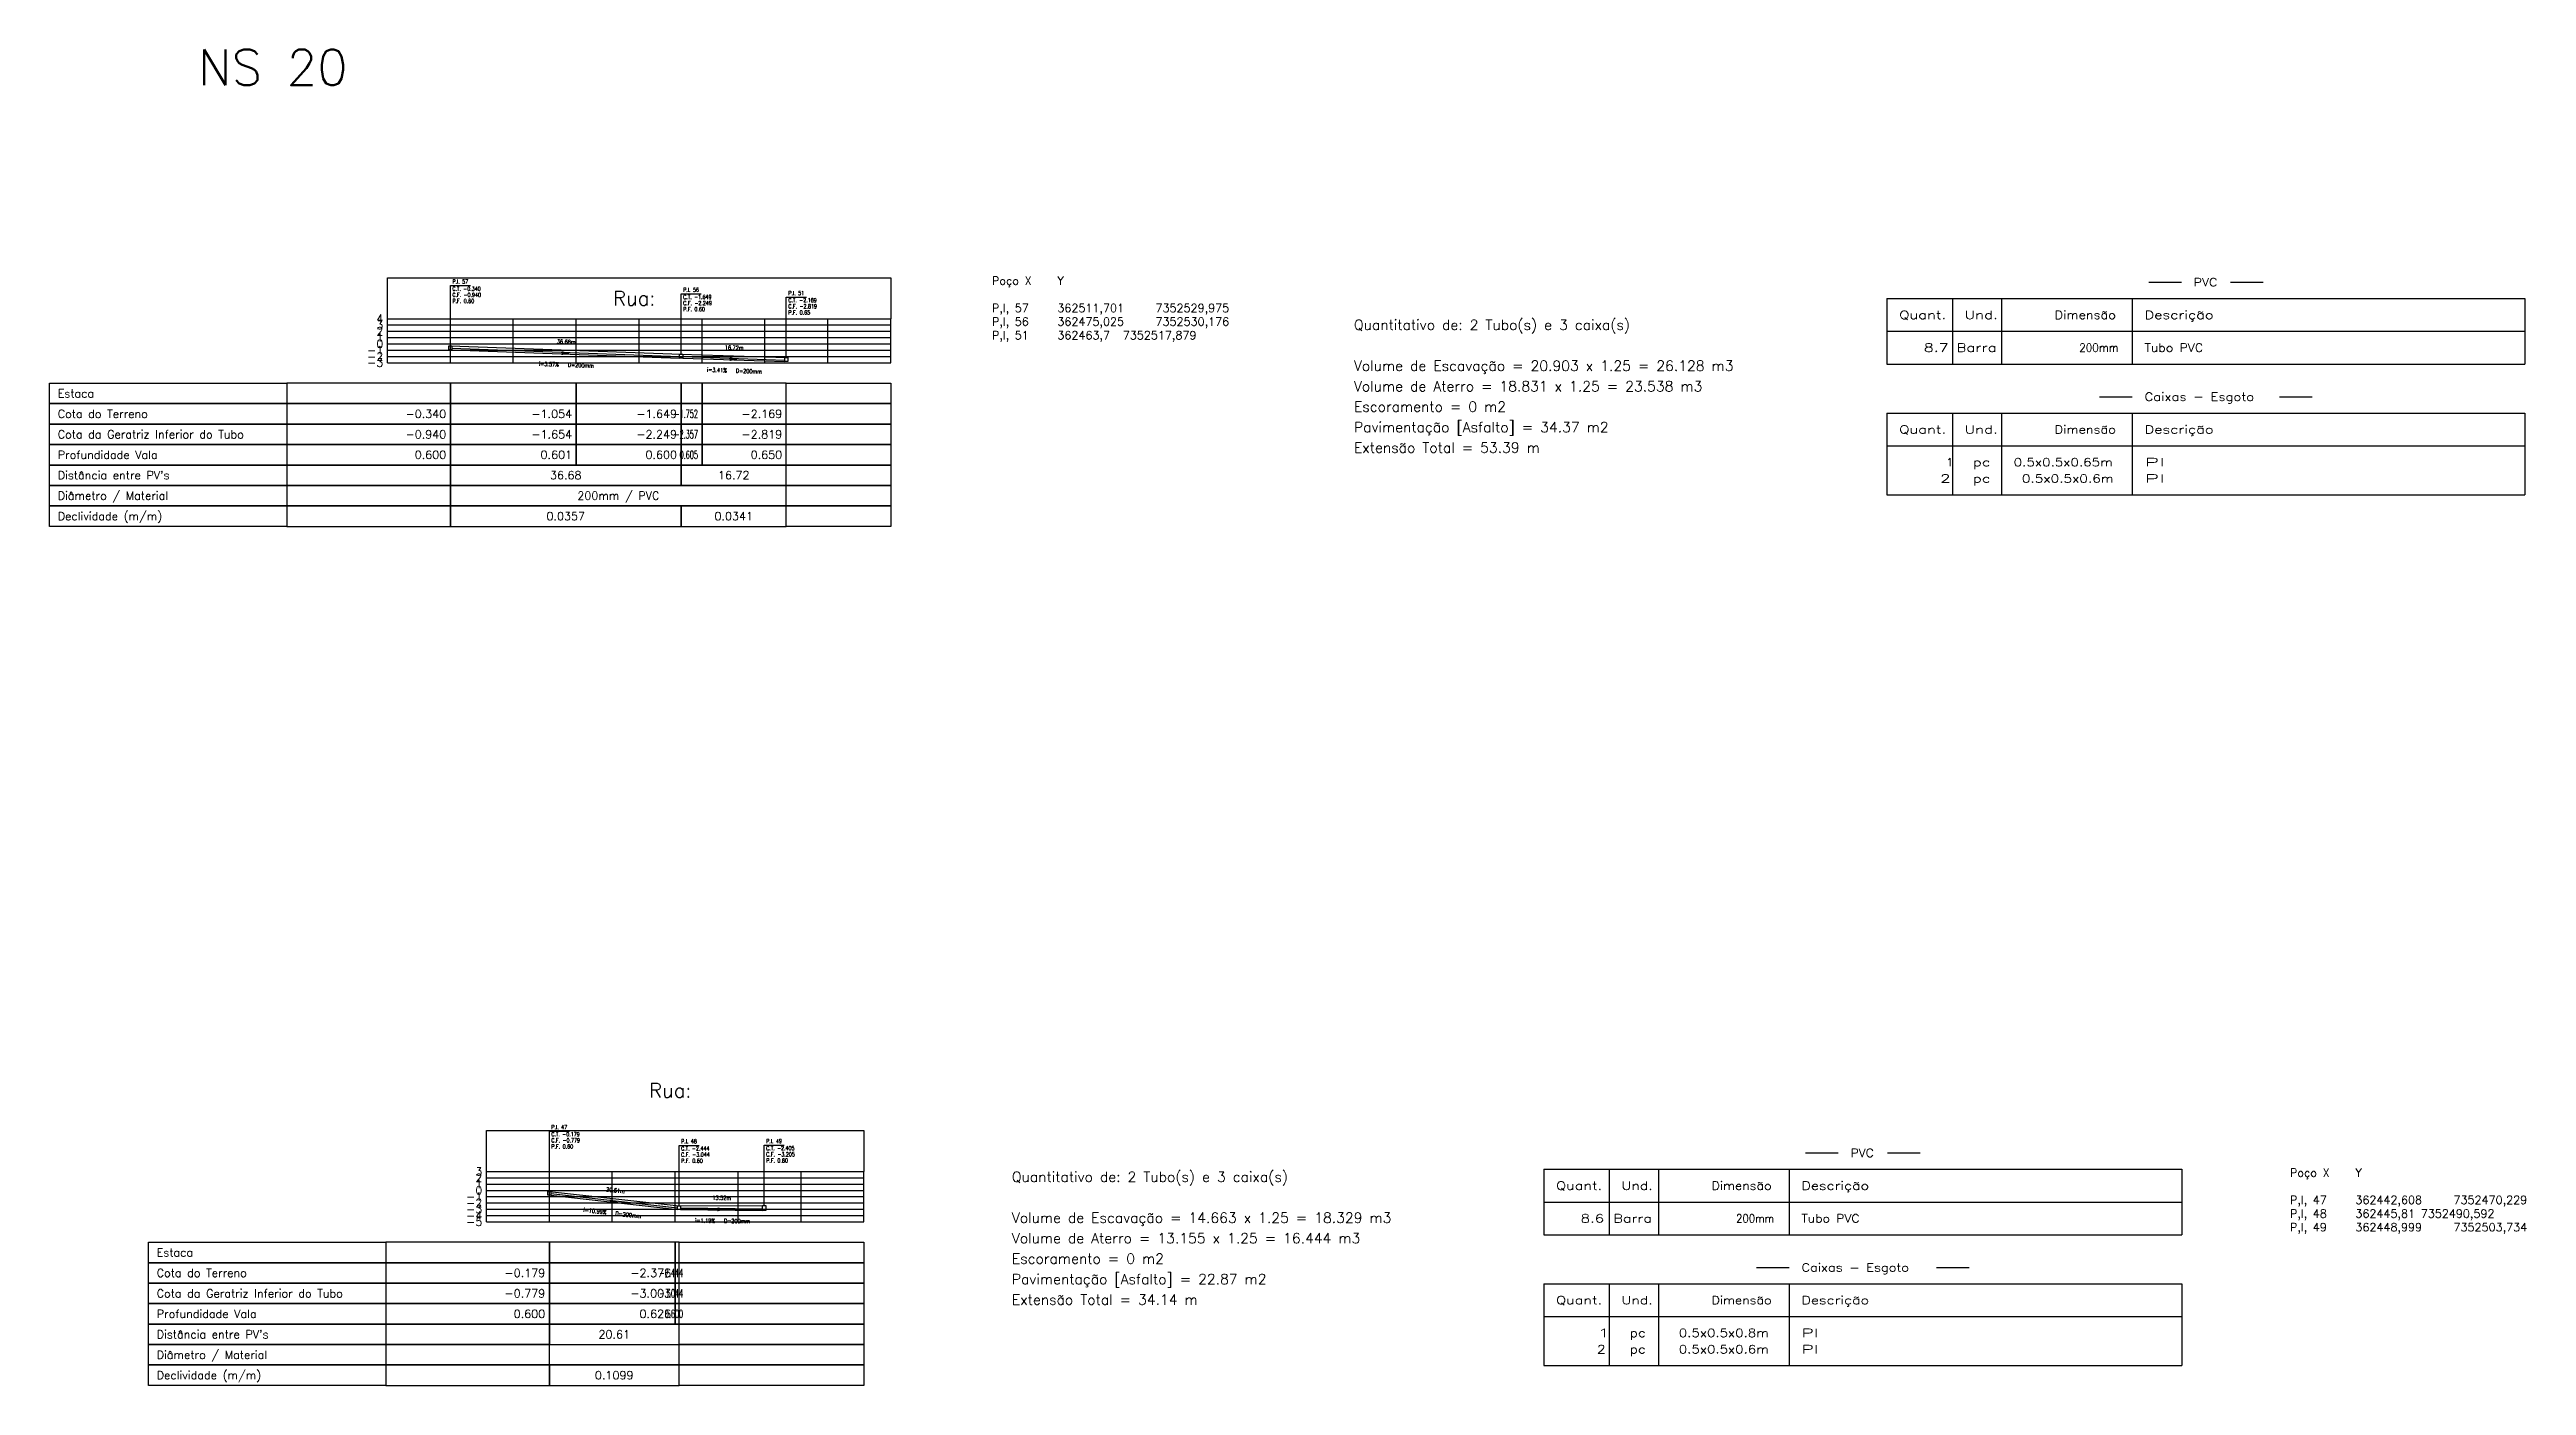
# Model space of a CAD drawing. Extents: x -6997814 to 14282083, y -16 to 289481930.
# Drawn here: x 363713.5 to 364107.2, y 7348656.4 to 7348868.7 of the extents above; entities that cross this region are included whole.
import ezdxf
from ezdxf.enums import TextEntityAlignment as Align

# ---------------------------------------------------------------- set-up
doc = ezdxf.new("R2010")
doc.units = 0
doc.header["$LTSCALE"] = 6.5
for name, color, linetype in [('LISTAGEM_LINHA', 7, 'CONTINUOUS'), ('LISTAGEM_TEXTO', 7, 'CONTINUOUS'), ('PS_IND_COMPRIMENTO', 7, 'CONTINUOUS'), ('PS_IND_DIAMETRO', 7, 'CONTINUOUS'), ('PS_IND_FLUXO', 3, 'CONTINUOUS'), ('PS_IND_INCLINACAO', 7, 'CONTINUOUS'), ('PS_PERFIL_CAIXAS', 7, 'CONTINUOUS'), ('PS_PERFIL_COTA_LIN', 7, 'CONTINUOUS'), ('PS_PERFIL_COTA_TXT', 5, 'CONTINUOUS'), ('PS_PERFIL_GRADE', 8, 'CONTINUOUS'), ('PS_PERFIL_TERRENO', 3, 'CONTINUOUS'), ('PS_PERFIL_TITULOS', 5, 'CONTINUOUS'), ('PS_PERFIL_TUBO', 7, 'CONTINUOUS'), ('PS_PONTOS_IDENTIFICACAO_LIN', 7, 'CONTINUOUS'), ('PS_PONTOS_IDENTIFICACAO_TXT', 7, 'CONTINUOUS')]:
    doc.layers.add(name, color=color, linetype=linetype)
doc.styles.add('ROMANS', font='romans.shx')
doc.styles.get("Standard").update_dxf_attribs({"font": 'simplex.shx'})

msp = doc.modelspace()

# ---------------------------------------------------------------- texts
at = {"layer": 'LISTAGEM_TEXTO', "lineweight": -2, "style": 'ROMANS'}
for s, width, p in [('PVC', 1.125, (364054.26544, 7348831.07705)), ('Quant.', 1.326316, (364007.46544, 7348825.87705)), ('Und.', 1.354839, (364017.86544, 7348825.87705)), ('Dimensão', 1.158621, (364032.16544, 7348825.87705)), ('Descrição', 1.303448, (364046.46544, 7348825.87705)), ('8.7', 1.431818, (364011.36544, 7348820.67705)), ('Barra', 1.346154, (364016.56544, 7348820.67705)), ('200mm', 0.9375, (364036.06544, 7348820.67705)), ('Tubo PVC', 1.12, (364046.46544, 7348820.67705)), ('Caixas - Esgoto', 1.184211, (364046.46544, 7348812.87705)), ('Quant.', 1.326316, (364007.46544, 7348807.67705)), ('Und.', 1.354839, (364017.86544, 7348807.67705)), ('Dimensão', 1.158621, (364032.16544, 7348807.67705)), ('Descrição', 1.303448, (364046.46544, 7348807.67705)), ('pc', 1.354839, (364019.16544, 7348802.47705)), ('0.5x0.5x0.65m', 1.207965, (364025.66544, 7348802.47705)), ('PI', 2, (364046.46544, 7348802.47705)), ('2', 1.5, (364013.96544, 7348799.87705)), ('pc', 1.354839, (364019.16544, 7348799.87705)), ('0.5x0.5x0.6m', 1.223301, (364026.96544, 7348799.87705)), ('PI', 2, (364046.46544, 7348799.87705)), ('PVC', 1.105263, (363999.74024, 7348692.72502)), ('Quant.', 1.298969, (363952.94024, 7348687.52502)), ('Und.', 1.272727, (363963.34024, 7348687.52502)), ('Dimensão', 1.135135, (363977.64024, 7348687.52502)), ('Descrição', 1.277027, (363991.94024, 7348687.52502)), ('8.6', 1.340426, (363956.84024, 7348682.32502)), ('Barra', 1.296296, (363962.04024, 7348682.32502)), ('200mm', 0.905172, (363981.54024, 7348682.32502)), ('Tubo PVC', 1.112583, (363991.94024, 7348682.32502)), ('Caixas - Esgoto', 1.162362, (363991.94024, 7348674.52502)), ('Quant.', 1.298969, (363952.94024, 7348669.32502)), ('Und.', 1.272727, (363963.34024, 7348669.32502)), ('Dimensão', 1.135135, (363977.64024, 7348669.32502)), ('Descrição', 1.277027, (363991.94024, 7348669.32502)), ('1', 1.909091, (363959.44024, 7348664.12502)), ('pc', 1.235294, (363964.64024, 7348664.12502)), ('0.5x0.5x0.8m', 1.2, (363972.44024, 7348664.12502)), ('PI', 1.68, (363991.94024, 7348664.12502)), ('2', 1.235294, (363959.44024, 7348661.52502)), ('pc', 1.235294, (363964.64024, 7348661.52502)), ('0.5x0.5x0.6m', 1.2, (363972.44024, 7348661.52502)), ('PI', 1.68, (363991.94024, 7348661.52502))]:
    msp.add_text(s, height=1.3, dxfattribs=dict(at, width=width)).set_placement(p)
at = {"layer": 'LISTAGEM_TEXTO', "color": 7, "lineweight": -2, "style": 'ROMANS'}
for s, p in [('Quantitativo de: 2 Tubo(s) e 3 caixa(s)', (363920.81628, 7348824.13742)), ('Volume de Escavação = 20.903 x 1.25 = 26.128 m3', (363920.81628, 7348817.63742)), ('Volume de Aterro = 18.831 x 1.25 = 23.538 m3', (363920.81628, 7348814.38742)), ('Escoramento = 0 m2', (363920.81628, 7348811.13742)), ('Pavimentação [Asfalto] = 34.37 m2', (363920.81628, 7348807.88742)), ('Extensão Total = 53.39 m', (363920.81628, 7348804.63742)), ('Quantitativo de: 2 Tubo(s) e 3 caixa(s)', (363866.45046, 7348688.75919)), ('Volume de Escavação = 14.663 x 1.25 = 18.329 m3', (363866.45046, 7348682.25919)), ('Volume de Aterro = 13.155 x 1.25 = 16.444 m3', (363866.45046, 7348679.00919)), ('Escoramento = 0 m2', (363866.45046, 7348675.75919)), ('Pavimentação [Asfalto] = 22.87 m2', (363866.45046, 7348672.50919)), ('Extensão Total = 34.14 m', (363866.45046, 7348669.25919))]:
    msp.add_text(s, height=1.625, dxfattribs=at).set_placement(p)
at = {"layer": 'LISTAGEM_TEXTO', "lineweight": -2, "style": 'ROMANS'}
msp.add_text('1', height=1.3, dxfattribs=at).set_placement((364014.95591, 7348802.47705))
at = {"layer": 'LISTAGEM_TEXTO', "lineweight": -2, "insert": (363737.10219, 7348868.69557), "char_height": 5.664031, "attachment_point": 1}
msp.add_mtext_dynamic_manual_height_columns('NS 20', width=1349.2683201, gutter_width=28.32016, heights=[5.66403], dxfattribs=at)
at = {"layer": 'LISTAGEM_TEXTO', "lineweight": -2, "char_height": 1.3, "attachment_point": 1}
for s, insert, width in [('Poço^IX^IY\\P^I^I\\PP,I, 57^I362511,701^I7352529,975\\PP,I, 56^I362475,025^I7352530,176\\PP,I, 51^I362463,7^I7352517,879\\P', (363863.28029, 7348832.61585), 40.56), ('Poço^IX^IY\\P^I^I\\PP,I, 47^I362442,608^I7352470,229\\PP,I, 48^I362445,81^I7352490,592\\PP,I, 49^I362448,999^I7352503,734\\P', (364069.56503, 7348690.88537), 40.625)]:
    msp.add_mtext(s, dxfattribs=dict(at, insert=insert, width=width))
at = {"layer": 'PS_IND_COMPRIMENTO', "lineweight": -2, "width": 0.8}
for s, rotation, p in [('36.68m', 357.9285555, (363795.61457, 7348822.26093)), ('16.72m', 357.9862749, (363822.30979, 7348821.32164)), ('20.61m', 353.5750267, (363803.45099, 7348687.4289)), ('13.52m', 359.2908943, (363820.33795, 7348686.22717))]:
    msp.add_text(s, height=0.65, rotation=rotation, dxfattribs=at).set_placement(p, align=Align.MIDDLE_CENTER)
at = {"layer": 'PS_IND_DIAMETRO', "lineweight": -2, "width": 0.8}
for rotation, p in [(357.9285555, (363797.95103, 7348818.52403)), (357.9862749, (363824.65001, 7348817.58711)), (353.5750267, (363805.49703, 7348683.52542)), (359.2908943, (363822.76259, 7348682.54688))]:
    msp.add_text('D=200mm', height=0.65, rotation=rotation, dxfattribs=at).set_placement(p, align=Align.MIDDLE_CENTER)
at = {"layer": 'PS_IND_INCLINACAO', "lineweight": -2, "width": 0.8}
for s, rotation, p in [('i=3.57%', 357.9285555, (363792.88434, 7348818.70729)), ('i=3.41%', 357.9862749, (363819.58314, 7348817.76526)), ('i=10.99%', 353.5750267, (363800.20051, 7348684.12186)), ('i=1.19%', 359.2908943, (363817.69298, 7348682.60963))]:
    msp.add_text(s, height=0.65, rotation=rotation, dxfattribs=at).set_placement(p, align=Align.MIDDLE_CENTER)
at = {"layer": 'PS_PERFIL_COTA_TXT', "lineweight": -2}
for s, p in [('Estaca', (363714.81006, 7348814.05647)), ('Cota do Terreno', (363714.81006, 7348810.80647)), ('Cota da Geratriz Inferior do Tubo', (363714.81006, 7348807.55647)), ('Profundidade Vala', (363714.81006, 7348804.30647)), ("Distância entre PV's", (363714.81006, 7348801.05647)), ('Diâmetro / Material', (363714.81006, 7348797.80647)), ('Declividade (m/m)', (363714.81006, 7348794.55647)), ('Estaca', (363730.54032, 7348677.55171)), ('Cota do Terreno', (363730.54032, 7348674.30171)), ('Cota da Geratriz Inferior do Tubo', (363730.54032, 7348671.05171)), ('Profundidade Vala', (363730.54032, 7348667.80171)), ("Distância entre PV's", (363730.54032, 7348664.55171)), ('Diâmetro / Material', (363730.54032, 7348661.30171)), ('Declividade (m/m)', (363730.54032, 7348658.05171))]:
    msp.add_text(s, height=1.3, dxfattribs=at).set_placement(p, align=Align.MIDDLE_LEFT)
for s, p in [('-0.340', (363776.56006, 7348810.80647)), ('-1.054', (363796.56006, 7348810.80647)), ('-1.649', (363813.23716, 7348810.80647)), ('-2.169', (363829.95417, 7348810.80647)), ('-0.940', (363776.56006, 7348807.55647)), ('-1.654', (363796.56006, 7348807.55647)), ('-2.249', (363813.23716, 7348807.55647)), ('-2.819', (363829.95417, 7348807.55647)), ('0.600', (363776.56006, 7348804.30647)), ('0.601', (363796.56006, 7348804.30647)), ('0.600', (363813.23716, 7348804.30647)), ('0.650', (363829.95417, 7348804.30647)), ('-0.179', (363792.29032, 7348674.30171)), ('-0.779', (363792.29032, 7348671.05171)), ('-2.376', (363812.29032, 7348674.30171)), ('-3.003', (363812.29032, 7348671.05171)), ('0.600', (363792.29032, 7348667.80171)), ('0.626', (363812.29032, 7348667.80171))]:
    msp.add_text(s, height=1.3, dxfattribs=at).set_placement(p, align=Align.MIDDLE_RIGHT)
at = {"layer": 'PS_PERFIL_COTA_TXT', "lineweight": -2, "width": 0.5}
for s, p in [('-1.752', (363816.56006, 7348810.80647)), ('-2.357', (363816.56006, 7348807.55647)), ('0.605', (363816.56006, 7348804.30647)), ('-2.444', (363814.20321, 7348674.30171)), ('-3.044', (363814.20321, 7348671.05171)), ('0.600', (363814.20321, 7348667.80171))]:
    msp.add_text(s, height=1.3, dxfattribs=at).set_placement(p, align=Align.MIDDLE_RIGHT)
at = {"layer": 'PS_PERFIL_COTA_TXT', "lineweight": -2}
for s, p in [('36.68', (363795.54861, 7348801.05647)), ('16.72', (363822.24566, 7348801.05647)), ('200mm / PVC', (363803.90711, 7348797.80647)), ('0.0357', (363795.54861, 7348794.55647)), ('0.0341', (363822.24566, 7348794.55647)), ('20.61', (363803.24677, 7348664.55171)), ('0.1099', (363803.24677, 7348658.05171))]:
    msp.add_text(s, height=1.3, dxfattribs=at).set_placement(p, align=Align.MIDDLE_CENTER)
at = {"layer": 'PS_PERFIL_TITULOS', "lineweight": -2}
for p in [(363807.21006, 7348829.18147), (363812.94032, 7348703.30771)]:
    msp.add_text('Rua: ', height=2.275, dxfattribs=at).set_placement(p, align=Align.MIDDLE_CENTER)
at = {"layer": 'PS_PONTOS_IDENTIFICACAO_TXT', "lineweight": -2, "width": 0.7}
for s, p in [('C.T. -0.340', (363777.53506, 7348830.36637)), ('C.F. -0.940', (363777.53506, 7348829.39137)), ('P.I. 57', (363777.53506, 7348831.50387)), ('C.T. -1.649', (363814.21216, 7348829.05787)), ('P.I. 56', (363814.21216, 7348830.19537)), ('C.T. -2.169', (363830.92917, 7348828.53767)), ('P.I. 51', (363830.92917, 7348829.67517)), ('P.F. 0.60', (363777.53506, 7348828.41637)), ('C.F. -2.249', (363814.21216, 7348828.08287)), ('P.F. 0.60', (363814.21216, 7348827.10787)), ('C.F. -2.819', (363830.92917, 7348827.56267)), ('P.F. 0.65', (363830.92917, 7348826.58767)), ('C.T. -0.179', (363793.26532, 7348696.02281)), ('C.F. -0.779', (363793.26532, 7348695.04781)), ('P.I. 47', (363793.26532, 7348697.16031)), ('P.I. 48', (363813.87821, 7348694.89541)), ('P.I. 49', (363827.40252, 7348694.93421)), ('P.F. 0.60', (363793.26532, 7348694.07281)), ('C.T. -2.444', (363813.87821, 7348693.75791)), ('C.F. -3.044', (363813.87821, 7348692.78291)), ('P.F. 0.60', (363813.87821, 7348691.80791)), ('C.T. -2.405', (363827.40252, 7348693.79671)), ('C.F. -3.205', (363827.40252, 7348692.82171)), ('P.F. 0.80', (363827.40252, 7348691.84671))]:
    msp.add_text(s, height=0.65, dxfattribs=at).set_placement(p)

# ---------------------------------------------------------------- blocks, each defined once
blk = doc.blocks.new('*U582')
at = {"layer": 'PS_PERFIL_GRADE', "linetype": 'Continuous', "lineweight": -2}
for p, q in [((0, 0), (0, 8)), ((0, 8), (60, 8)), ((10, 0), (10, 8)), ((20, 0), (20, 8)), ((30, 0), (30, 8)), ((40, 0), (40, 8)), ((50, 0), (50, 8)), ((60, 0), (60, 8)), ((0, 7), (60, 7)), ((0, 6), (60, 6)), ((0, 5), (60, 5)), ((0, 4), (60, 4)), ((0, 3), (60, 3)), ((0, 2), (60, 2)), ((0, 1), (60, 1)), ((0, 0), (60, 0))]:
    blk.add_line(p, q, dxfattribs=at)
blk.add_lwpolyline([(0, 8), (0, 14.5), (60, 14.5), (60, 8)], dxfattribs=at)
at = {"layer": 'PS_PERFIL_GRADE', "lineweight": -2}
for s, p in [('3', (-0.65, 8)), ('-1', (-0.65, 4)), ('2', (-0.65, 7)), ('0', (-0.65, 5)), ('1', (-0.65, 6)), ('-2', (-0.65, 3)), ('-3', (-0.65, 2)), ('-4', (-0.65, 1)), ('-5', (-0.65, 0))]:
    blk.add_text(s, height=1.3, dxfattribs=at).set_placement(p, align=Align.MIDDLE_RIGHT)
blk = doc.blocks.new('*U581')
at = {"layer": 'PS_PERFIL_GRADE', "linetype": 'Continuous', "lineweight": -2}
for p, q in [((0, 0), (0, 7)), ((0, 7), (80, 7)), ((0, 6), (80, 6)), ((0, 5), (80, 5)), ((0, 4), (80, 4)), ((10, 0), (10, 7)), ((20, 0), (20, 7)), ((30, 0), (30, 7)), ((40, 0), (40, 7)), ((50, 0), (50, 7)), ((60, 0), (60, 7)), ((70, 0), (70, 7)), ((80, 0), (80, 7)), ((0, 3), (80, 3)), ((0, 2), (80, 2)), ((0, 1), (80, 1)), ((0, 0), (80, 0))]:
    blk.add_line(p, q, dxfattribs=at)
blk.add_lwpolyline([(0, 7), (0, 13.5), (80, 13.5), (80, 7)], dxfattribs=at)
at = {"layer": 'PS_PERFIL_GRADE', "lineweight": -2}
for s, p in [('4', (-0.65, 7)), ('3', (-0.65, 6)), ('2', (-0.65, 5)), ('1', (-0.65, 4)), ('-1', (-0.65, 2)), ('-2', (-0.65, 1)), ('-3', (-0.65, 0)), ('0', (-0.65, 3))]:
    blk.add_text(s, height=1.3, dxfattribs=at).set_placement(p, align=Align.MIDDLE_RIGHT)

# ---------------------------------------------------------------- linework, layer by layer
at = {"layer": 'LISTAGEM_LINHA', "lineweight": -2}
for p, q in [((364005.51544, 7348829.12705), (364005.5154, 7348818.7271)), ((364005.51544, 7348829.12705), (364106.91544, 7348829.12705)), ((364015.91544, 7348829.12705), (364015.9154, 7348818.7271)), ((364023.71544, 7348829.12705), (364023.7154, 7348818.7271)), ((364044.51544, 7348829.12705), (364044.5154, 7348818.7271)), ((364047.11544, 7348831.72705), (364052.31544, 7348831.72705)), ((364060.11544, 7348831.72705), (364065.31544, 7348831.72705)), ((364106.91544, 7348829.12705), (364106.9154, 7348818.7271)), ((364005.51544, 7348823.92705), (364106.91544, 7348823.92705)), ((364005.51544, 7348818.72705), (364106.91544, 7348818.72705)), ((364039.31544, 7348813.52705), (364044.51544, 7348813.52705)), ((364067.91544, 7348813.52705), (364073.11544, 7348813.52705)), ((364005.51544, 7348810.92705), (364005.5154, 7348797.9271)), ((364005.51544, 7348810.92705), (364106.91544, 7348810.92705)), ((364015.91544, 7348810.92705), (364015.9154, 7348797.9271)), ((364023.71544, 7348810.92705), (364023.7154, 7348797.9271)), ((364044.51544, 7348810.92705), (364044.5154, 7348797.9271)), ((364106.91544, 7348810.92705), (364106.9154, 7348797.9271)), ((364005.51544, 7348805.72705), (364106.91544, 7348805.72705)), ((364005.51544, 7348797.92705), (364106.91544, 7348797.92705)), ((363992.59024, 7348693.37502), (363997.79024, 7348693.37502)), ((364005.59024, 7348693.37502), (364010.79024, 7348693.37502)), ((363950.99024, 7348690.77502), (363950.9902, 7348680.375)), ((363950.99024, 7348690.77502), (364052.39024, 7348690.77502)), ((363961.39024, 7348690.77502), (363961.3902, 7348680.375)), ((363969.19024, 7348690.77502), (363969.1902, 7348680.375)), ((363989.99024, 7348690.77502), (363989.9902, 7348680.375)), ((364052.39024, 7348690.77502), (364052.3902, 7348680.375)), ((363950.99024, 7348685.57502), (364052.39024, 7348685.57502)), ((363950.99024, 7348680.37502), (364052.39024, 7348680.37502)), ((363950.99024, 7348672.57502), (363950.9902, 7348659.575)), ((363950.99024, 7348672.57502), (364052.39024, 7348672.57502)), ((363961.39024, 7348672.57502), (363961.3902, 7348659.575)), ((363969.19024, 7348672.57502), (363969.1902, 7348659.575)), ((363984.79024, 7348675.17502), (363989.99024, 7348675.17502)), ((363989.99024, 7348672.57502), (363989.9902, 7348659.575)), ((364013.39024, 7348675.17502), (364018.59024, 7348675.17502)), ((364052.39024, 7348672.57502), (364052.3902, 7348659.575)), ((363950.99024, 7348667.37502), (364052.39024, 7348667.37502)), ((363950.99024, 7348659.57502), (364052.39024, 7348659.57502))]:
    msp.add_line(p, q, dxfattribs=at)
at = {"layer": 'PS_IND_FLUXO', "lineweight": -2}
for points in [[(363794.89903, 7348820.46062, 0.65, 0, 0), (363796.19818, 7348820.41363, 0, 0, 0)], [(363821.59606, 7348819.52061, 0.65, 0, 0), (363822.89526, 7348819.47493, 0, 0, 0)], [(363802.60085, 7348685.68809, 0.65, 0, 0), (363803.89268, 7348685.54262, 0, 0, 0)], [(363819.66542, 7348684.41035, 0.65, 0, 0), (363820.96532, 7348684.39426, 0, 0, 0)]]:
    msp.add_lwpolyline(points, format="xyseb", dxfattribs=at)
at = {"layer": 'PS_PERFIL_CAIXAS', "linetype": 'Continuous', "lineweight": -2}
for points in [[(363776.96006, 7348821.59137), (363777.46006, 7348821.59137), (363777.46006, 7348820.99137), (363776.96006, 7348820.99137)], [(363813.63716, 7348820.28287), (363814.13716, 7348820.28287), (363814.13716, 7348819.68287), (363813.63716, 7348819.68287)], [(363830.35417, 7348819.76267), (363830.85417, 7348819.76267), (363830.85417, 7348819.11267), (363830.35417, 7348819.11267)], [(363792.69032, 7348687.24781), (363793.19032, 7348687.24781), (363793.19032, 7348686.64781), (363792.69032, 7348686.64781)], [(363813.30321, 7348684.98291), (363813.80321, 7348684.98291), (363813.80321, 7348684.38291), (363813.30321, 7348684.38291)], [(363826.82752, 7348685.02171), (363827.32752, 7348685.02171), (363827.32752, 7348684.22171), (363826.82752, 7348684.22171)]]:
    msp.add_lwpolyline(points, close=True, dxfattribs=at)
at = {"layer": 'PS_PERFIL_COTA_LIN', "linetype": 'Continuous', "lineweight": -2}
for points in [[(363751.21006, 7348815.68147), (363751.21006, 7348812.43147), (363713.51006, 7348812.43147), (363713.51006, 7348815.68147)], [(363751.21006, 7348815.68147), (363751.21006, 7348812.43147), (363777.21006, 7348812.43147), (363777.21006, 7348815.68147)], [(363777.21006, 7348815.68147), (363777.21006, 7348812.43147), (363797.21006, 7348812.43147), (363797.21006, 7348815.68147)], [(363797.21006, 7348815.68147), (363797.21006, 7348812.43147), (363813.88716, 7348812.43147), (363813.88716, 7348815.68147)], [(363813.88716, 7348815.68147), (363813.88716, 7348812.43147), (363817.21006, 7348812.43147), (363817.21006, 7348815.68147)], [(363817.21006, 7348815.68147), (363817.21006, 7348812.43147), (363830.60417, 7348812.43147), (363830.60417, 7348815.68147)], [(363847.21006, 7348815.68147), (363847.21006, 7348812.43147), (363830.60417, 7348812.43147), (363830.60417, 7348815.68147)], [(363751.21006, 7348812.43147), (363751.21006, 7348809.18147), (363713.51006, 7348809.18147), (363713.51006, 7348812.43147)], [(363751.21006, 7348812.43147), (363751.21006, 7348809.18147), (363777.21006, 7348809.18147), (363777.21006, 7348812.43147)], [(363777.21006, 7348812.43147), (363777.21006, 7348809.18147), (363797.21006, 7348809.18147), (363797.21006, 7348812.43147)], [(363797.21006, 7348812.43147), (363797.21006, 7348809.18147), (363813.88716, 7348809.18147), (363813.88716, 7348812.43147)], [(363813.88716, 7348812.43147), (363813.88716, 7348809.18147), (363817.21006, 7348809.18147), (363817.21006, 7348812.43147)], [(363817.21006, 7348812.43147), (363817.21006, 7348809.18147), (363830.60417, 7348809.18147), (363830.60417, 7348812.43147)], [(363847.21006, 7348812.43147), (363847.21006, 7348809.18147), (363830.60417, 7348809.18147), (363830.60417, 7348812.43147)], [(363751.21006, 7348809.18147), (363751.21006, 7348805.93147), (363713.51006, 7348805.93147), (363713.51006, 7348809.18147)], [(363751.21006, 7348805.93147), (363751.21006, 7348802.68147), (363713.51006, 7348802.68147), (363713.51006, 7348805.93147)], [(363751.21006, 7348809.18147), (363751.21006, 7348805.93147), (363777.21006, 7348805.93147), (363777.21006, 7348809.18147)], [(363751.21006, 7348805.93147), (363751.21006, 7348802.68147), (363777.21006, 7348802.68147), (363777.21006, 7348805.93147)], [(363777.21006, 7348809.18147), (363777.21006, 7348805.93147), (363797.21006, 7348805.93147), (363797.21006, 7348809.18147)], [(363777.21006, 7348805.93147), (363777.21006, 7348802.68147), (363797.21006, 7348802.68147), (363797.21006, 7348805.93147)], [(363797.21006, 7348809.18147), (363797.21006, 7348805.93147), (363813.88716, 7348805.93147), (363813.88716, 7348809.18147)], [(363797.21006, 7348805.93147), (363797.21006, 7348802.68147), (363813.88716, 7348802.68147), (363813.88716, 7348805.93147)], [(363813.88716, 7348809.18147), (363813.88716, 7348805.93147), (363817.21006, 7348805.93147), (363817.21006, 7348809.18147)], [(363813.88716, 7348805.93147), (363813.88716, 7348802.68147), (363817.21006, 7348802.68147), (363817.21006, 7348805.93147)], [(363817.21006, 7348809.18147), (363817.21006, 7348805.93147), (363830.60417, 7348805.93147), (363830.60417, 7348809.18147)], [(363817.21006, 7348805.93147), (363817.21006, 7348802.68147), (363830.60417, 7348802.68147), (363830.60417, 7348805.93147)], [(363847.21006, 7348809.18147), (363847.21006, 7348805.93147), (363830.60417, 7348805.93147), (363830.60417, 7348809.18147)], [(363847.21006, 7348805.93147), (363847.21006, 7348802.68147), (363830.60417, 7348802.68147), (363830.60417, 7348805.93147)], [(363751.21006, 7348802.68147), (363751.21006, 7348799.43147), (363713.51006, 7348799.43147), (363713.51006, 7348802.68147)], [(363751.21006, 7348802.68147), (363751.21006, 7348799.43147), (363777.21006, 7348799.43147), (363777.21006, 7348802.68147)], [(363777.21006, 7348802.68147), (363777.21006, 7348799.43147), (363813.88716, 7348799.43147), (363813.88716, 7348802.68147)], [(363813.88716, 7348802.68147), (363813.88716, 7348799.43147), (363830.60417, 7348799.43147), (363830.60417, 7348802.68147)], [(363847.21006, 7348802.68147), (363847.21006, 7348799.43147), (363830.60417, 7348799.43147), (363830.60417, 7348802.68147)], [(363751.21006, 7348799.43147), (363751.21006, 7348796.18147), (363713.51006, 7348796.18147), (363713.51006, 7348799.43147)], [(363751.21006, 7348799.43147), (363751.21006, 7348796.18147), (363777.21006, 7348796.18147), (363777.21006, 7348799.43147)], [(363777.21006, 7348799.43147), (363777.21006, 7348796.18147), (363830.60417, 7348796.18147), (363830.60417, 7348799.43147)], [(363847.21006, 7348799.43147), (363847.21006, 7348796.18147), (363830.60417, 7348796.18147), (363830.60417, 7348799.43147)], [(363751.21006, 7348796.18147), (363751.21006, 7348792.93147), (363713.51006, 7348792.93147), (363713.51006, 7348796.18147)], [(363751.21006, 7348796.18147), (363751.21006, 7348792.93147), (363777.21006, 7348792.93147), (363777.21006, 7348796.18147)], [(363777.21006, 7348796.18147), (363777.21006, 7348792.93147), (363813.88716, 7348792.93147), (363813.88716, 7348796.18147)], [(363813.88716, 7348796.18147), (363813.88716, 7348792.93147), (363830.60417, 7348792.93147), (363830.60417, 7348796.18147)], [(363847.21006, 7348796.18147), (363847.21006, 7348792.93147), (363830.60417, 7348792.93147), (363830.60417, 7348796.18147)], [(363766.94032, 7348679.17671), (363766.94032, 7348675.92671), (363729.24032, 7348675.92671), (363729.24032, 7348679.17671)], [(363766.94032, 7348675.92671), (363766.94032, 7348672.67671), (363729.24032, 7348672.67671), (363729.24032, 7348675.92671)], [(363766.94032, 7348679.17671), (363766.94032, 7348675.92671), (363792.94032, 7348675.92671), (363792.94032, 7348679.17671)], [(363766.94032, 7348675.92671), (363766.94032, 7348672.67671), (363792.94032, 7348672.67671), (363792.94032, 7348675.92671)], [(363792.94032, 7348679.17671), (363792.94032, 7348675.92671), (363812.94032, 7348675.92671), (363812.94032, 7348679.17671)], [(363792.94032, 7348675.92671), (363792.94032, 7348672.67671), (363812.94032, 7348672.67671), (363812.94032, 7348675.92671)], [(363812.94032, 7348679.17671), (363812.94032, 7348675.92671), (363813.55321, 7348675.92671), (363813.55321, 7348679.17671)], [(363812.94032, 7348675.92671), (363812.94032, 7348672.67671), (363813.55321, 7348672.67671), (363813.55321, 7348675.92671)], [(363842.94032, 7348679.17671), (363842.94032, 7348675.92671), (363813.55321, 7348675.92671), (363813.55321, 7348679.17671)], [(363842.94032, 7348675.92671), (363842.94032, 7348672.67671), (363813.55321, 7348672.67671), (363813.55321, 7348675.92671)], [(363766.94032, 7348672.67671), (363766.94032, 7348669.42671), (363729.24032, 7348669.42671), (363729.24032, 7348672.67671)], [(363766.94032, 7348672.67671), (363766.94032, 7348669.42671), (363792.94032, 7348669.42671), (363792.94032, 7348672.67671)], [(363792.94032, 7348672.67671), (363792.94032, 7348669.42671), (363812.94032, 7348669.42671), (363812.94032, 7348672.67671)], [(363812.94032, 7348672.67671), (363812.94032, 7348669.42671), (363813.55321, 7348669.42671), (363813.55321, 7348672.67671)], [(363842.94032, 7348672.67671), (363842.94032, 7348669.42671), (363813.55321, 7348669.42671), (363813.55321, 7348672.67671)], [(363766.94032, 7348669.42671), (363766.94032, 7348666.17671), (363729.24032, 7348666.17671), (363729.24032, 7348669.42671)], [(363766.94032, 7348669.42671), (363766.94032, 7348666.17671), (363792.94032, 7348666.17671), (363792.94032, 7348669.42671)], [(363792.94032, 7348669.42671), (363792.94032, 7348666.17671), (363812.94032, 7348666.17671), (363812.94032, 7348669.42671)], [(363812.94032, 7348669.42671), (363812.94032, 7348666.17671), (363813.55321, 7348666.17671), (363813.55321, 7348669.42671)], [(363842.94032, 7348669.42671), (363842.94032, 7348666.17671), (363813.55321, 7348666.17671), (363813.55321, 7348669.42671)], [(363766.94032, 7348666.17671), (363766.94032, 7348662.92671), (363729.24032, 7348662.92671), (363729.24032, 7348666.17671)], [(363766.94032, 7348666.17671), (363766.94032, 7348662.92671), (363792.94032, 7348662.92671), (363792.94032, 7348666.17671)], [(363792.94032, 7348666.17671), (363792.94032, 7348662.92671), (363813.55321, 7348662.92671), (363813.55321, 7348666.17671)], [(363842.94032, 7348666.17671), (363842.94032, 7348662.92671), (363813.55321, 7348662.92671), (363813.55321, 7348666.17671)], [(363766.94032, 7348662.92671), (363766.94032, 7348659.67671), (363729.24032, 7348659.67671), (363729.24032, 7348662.92671)], [(363766.94032, 7348662.92671), (363766.94032, 7348659.67671), (363792.94032, 7348659.67671), (363792.94032, 7348662.92671)], [(363842.94032, 7348662.92671), (363842.94032, 7348659.67671), (363813.55321, 7348659.67671), (363813.55321, 7348662.92671)], [(363766.94032, 7348659.67671), (363766.94032, 7348656.42671), (363729.24032, 7348656.42671), (363729.24032, 7348659.67671)], [(363766.94032, 7348659.67671), (363766.94032, 7348656.42671), (363792.94032, 7348656.42671), (363792.94032, 7348659.67671)], [(363792.94032, 7348659.67671), (363792.94032, 7348656.42671), (363813.55321, 7348656.42671), (363813.55321, 7348659.67671)], [(363842.94032, 7348659.67671), (363842.94032, 7348656.42671), (363813.55321, 7348656.42671), (363813.55321, 7348659.67671)]]:
    msp.add_lwpolyline(points, close=True, dxfattribs=at)
for points in [[(363777.21006, 7348802.68147), (363797.21006, 7348802.68147)], [(363797.21006, 7348802.68147), (363813.88716, 7348802.68147)], [(363817.21006, 7348802.68147), (363830.60417, 7348802.68147)], [(363751.21006, 7348799.43147), (363777.21006, 7348799.43147)], [(363777.21006, 7348799.43147), (363797.21006, 7348799.43147)], [(363777.21006, 7348799.43147), (363797.21006, 7348799.43147)], [(363797.21006, 7348799.43147), (363813.88716, 7348799.43147)], [(363797.21006, 7348799.43147), (363813.88716, 7348799.43147)], [(363817.21006, 7348799.43147), (363830.60417, 7348799.43147)], [(363817.21006, 7348799.43147), (363830.60417, 7348799.43147)], [(363751.21006, 7348796.18147), (363777.21006, 7348796.18147)], [(363777.21006, 7348796.18147), (363797.21006, 7348796.18147)], [(363777.21006, 7348796.18147), (363797.21006, 7348796.18147)], [(363797.21006, 7348796.18147), (363813.88716, 7348796.18147)], [(363797.21006, 7348796.18147), (363813.88716, 7348796.18147)], [(363817.21006, 7348796.18147), (363830.60417, 7348796.18147)], [(363817.21006, 7348796.18147), (363830.60417, 7348796.18147)], [(363777.21006, 7348792.93147), (363797.21006, 7348792.93147)], [(363797.21006, 7348792.93147), (363813.88716, 7348792.93147)], [(363817.21006, 7348792.93147), (363830.60417, 7348792.93147)], [(363792.94032, 7348666.17671), (363812.94032, 7348666.17671)], [(363812.94032, 7348666.17671), (363813.55321, 7348666.17671)], [(363766.94032, 7348662.92671), (363792.94032, 7348662.92671)], [(363792.94032, 7348662.92671), (363812.94032, 7348662.92671)], [(363792.94032, 7348662.92671), (363812.94032, 7348662.92671)], [(363812.94032, 7348662.92671), (363813.55321, 7348662.92671)], [(363812.94032, 7348662.92671), (363813.55321, 7348662.92671)], [(363766.94032, 7348659.67671), (363792.94032, 7348659.67671)], [(363792.94032, 7348659.67671), (363812.94032, 7348659.67671)], [(363792.94032, 7348659.67671), (363812.94032, 7348659.67671)], [(363792.94032, 7348656.42671), (363812.94032, 7348656.42671)], [(363812.94032, 7348659.67671), (363813.55321, 7348659.67671)], [(363812.94032, 7348659.67671), (363813.55321, 7348659.67671)], [(363812.94032, 7348656.42671), (363813.55321, 7348656.42671)]]:
    msp.add_lwpolyline(points, dxfattribs=at)
at = {"layer": 'PS_PERFIL_TERRENO', "linetype": 'Continuous', "lineweight": -2}
for points in [[(363777.21006, 7348821.59137), (363813.88716, 7348820.28287), (363830.60417, 7348819.76267)], [(363792.94032, 7348687.24781), (363813.55321, 7348684.98291), (363827.07752, 7348685.02171)]]:
    msp.add_lwpolyline(points, dxfattribs=at)
at = {"layer": 'PS_PERFIL_TUBO', "linetype": 'Continuous', "lineweight": -2}
for points in [[(363777.46006, 7348820.99137), (363813.63716, 7348819.68287), (363813.63716, 7348819.88287), (363777.46006, 7348821.19137)], [(363814.13716, 7348819.68287), (363830.35417, 7348819.11267), (363830.35417, 7348819.31267), (363814.13716, 7348819.88287)], [(363793.19032, 7348686.64781), (363813.30321, 7348684.38291), (363813.30321, 7348684.58291), (363793.19032, 7348686.84781)], [(363813.80321, 7348684.38291), (363826.82752, 7348684.22171), (363826.82752, 7348684.42171), (363813.80321, 7348684.58291)]]:
    msp.add_lwpolyline(points, close=True, dxfattribs=at)
at = {"layer": 'PS_PONTOS_IDENTIFICACAO_LIN', "linetype": 'Continuous', "lineweight": -2}
for points in [[(363777.21006, 7348821.59137), (363777.21006, 7348831.17887), (363780.39506, 7348831.17887)], [(363813.88716, 7348820.28287), (363813.88716, 7348829.87037), (363817.07216, 7348829.87037)], [(363830.60417, 7348819.76267), (363830.60417, 7348829.35017), (363833.78917, 7348829.35017)], [(363792.94032, 7348687.24781), (363792.94032, 7348696.83531), (363796.12532, 7348696.83531)], [(363813.55321, 7348684.98291), (363813.55321, 7348694.57041), (363816.73821, 7348694.57041)], [(363827.07752, 7348685.02171), (363827.07752, 7348694.60921), (363830.26252, 7348694.60921)]]:
    msp.add_lwpolyline(points, dxfattribs=at)

# ---------------------------------------------------------------- block references
at = {"layer": 'PS_PERFIL_GRADE', "lineweight": -2}
for name, p in [('*U581', (363767.21006, 7348818.93147)), ('*U582', (363782.94032, 7348682.42671))]:
    msp.add_blockref(name, p, dxfattribs=at)

msp.set_redraw_order([(e.dxf.handle, doc.entitydb.next_handle()) for e in msp.query("TEXT MTEXT ATTDEF DIMENSION ARC_DIMENSION")])  # texts and dimensions are drawn at this point

doc.saveas('drawing.dxf')
